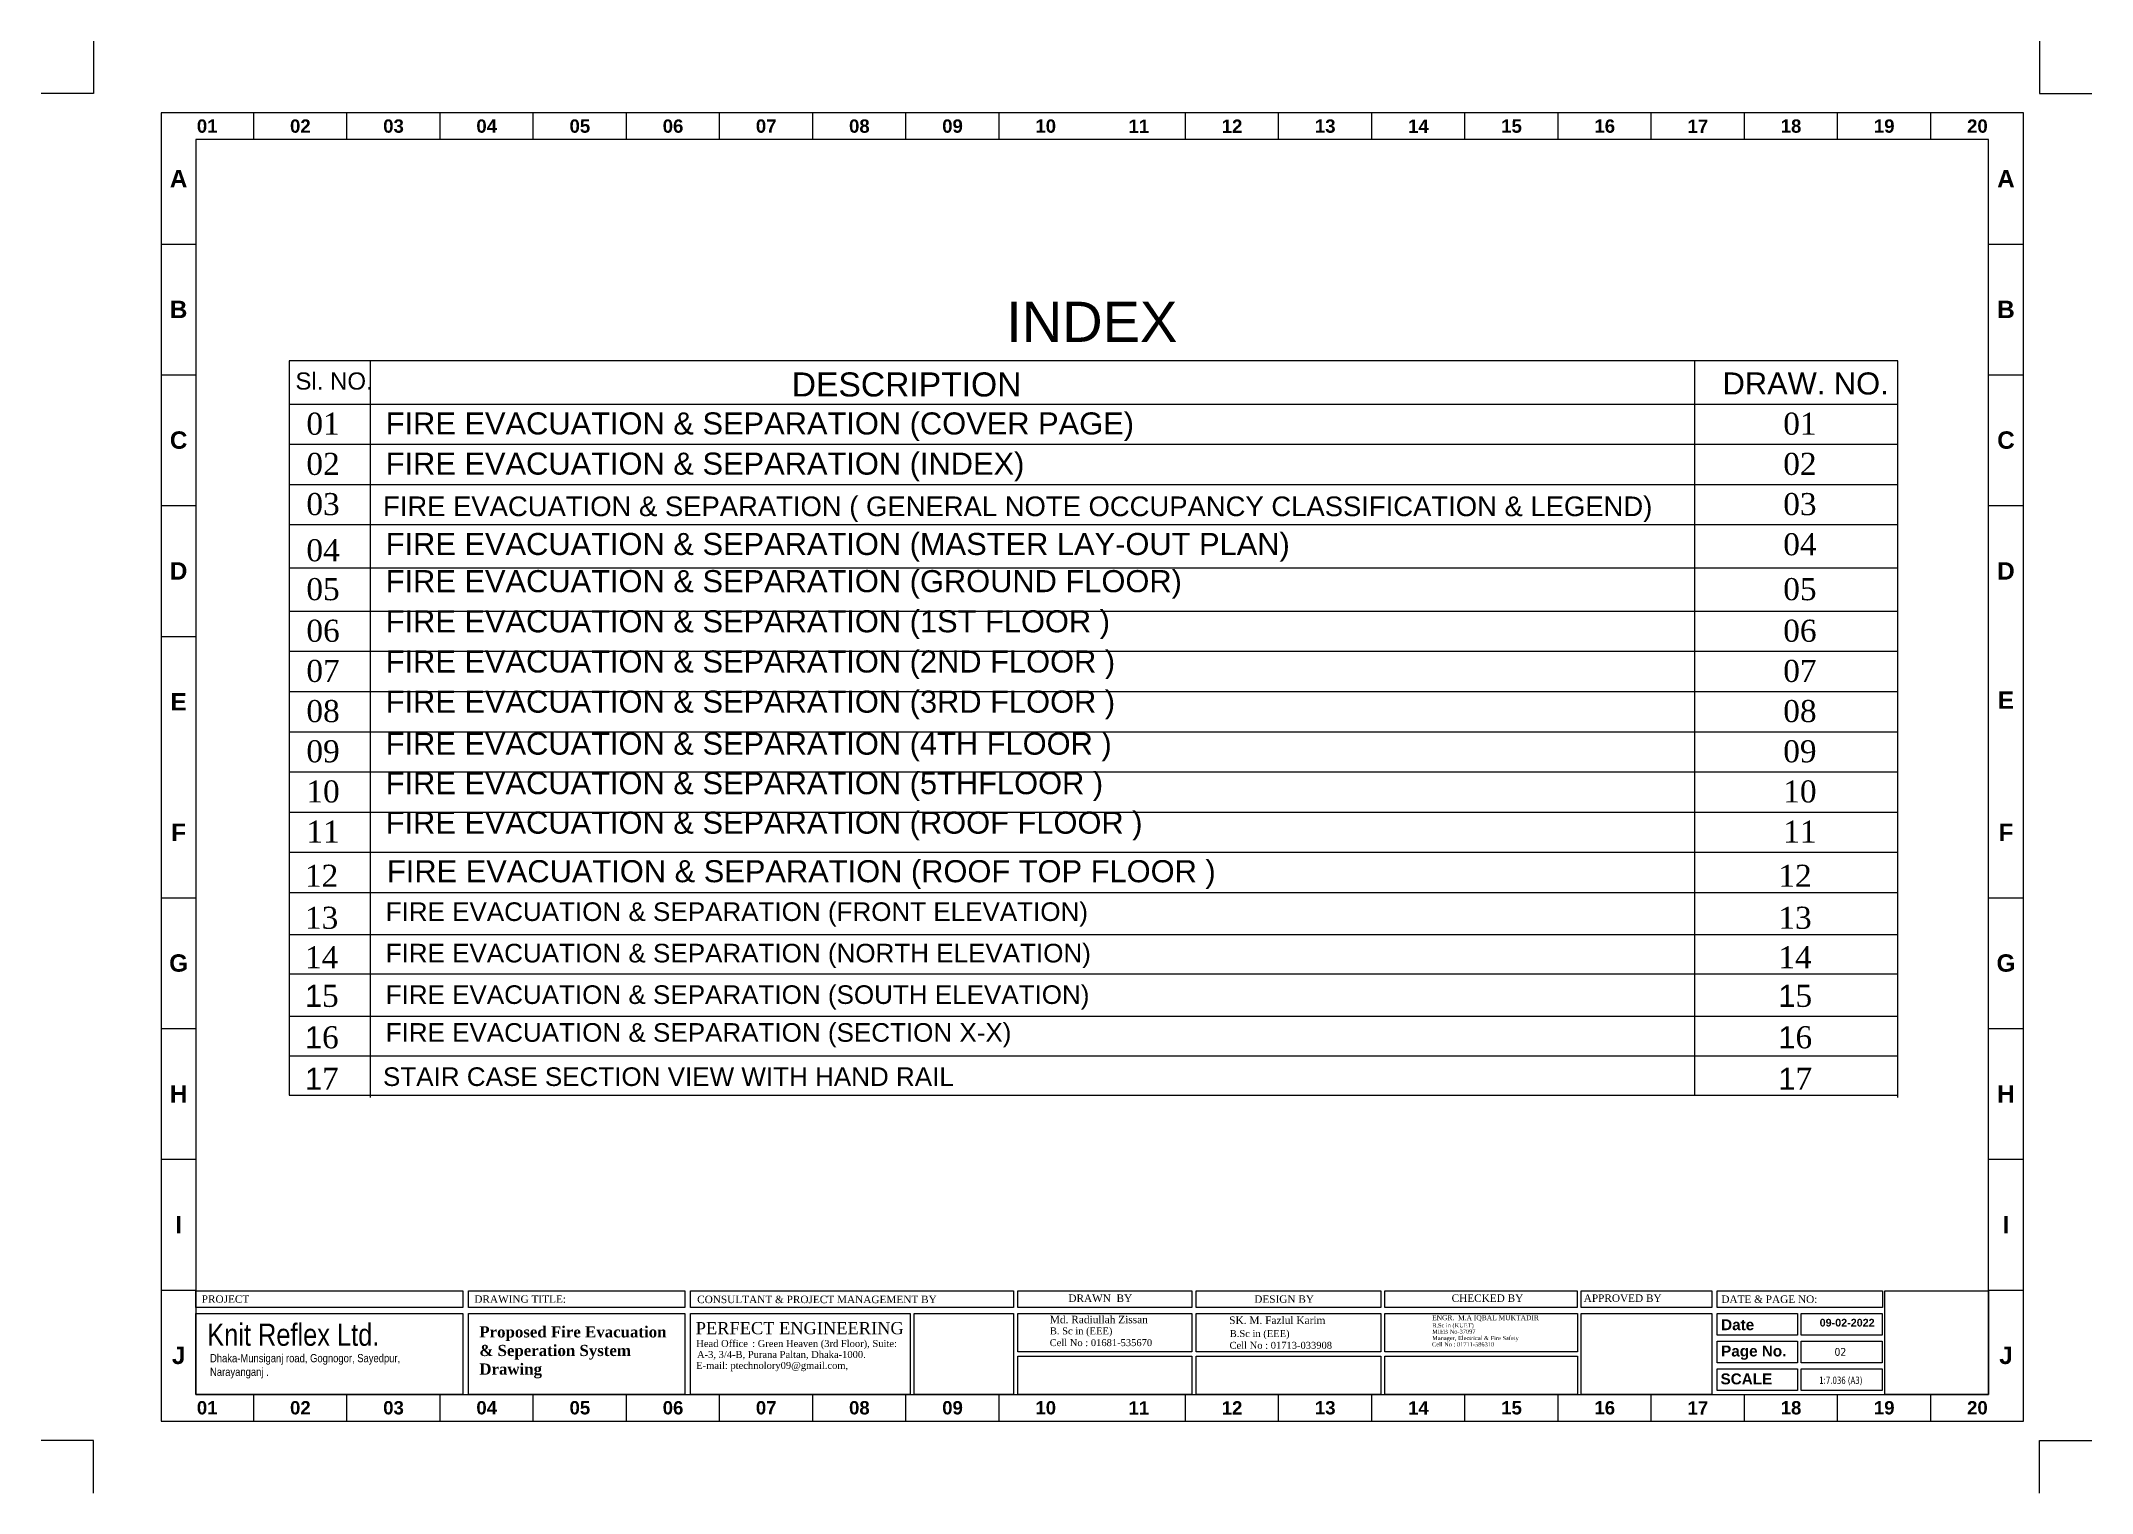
# Model space of a CAD drawing. Header units: inches. Extents: x -250485 to 735580, y -140410 to 288049.
# Drawn here: x 6408 to 9476, y 20560 to 22732 of the extents above; entities that cross this region are included whole.
import ezdxf

# ---------------------------------------------------------------- set-up
doc = ezdxf.new("R2010")
doc.units = ezdxf.units.IN
doc.header["$MEASUREMENT"] = 0
doc.layers.get('0').update_dxf_attribs({"lineweight": 0})
doc.layers.get('Defpoints').update_dxf_attribs({"lineweight": 0})
doc.layers.add('-TB', color=7, linetype='Continuous')
for name, color, linetype, lineweight in [('DIM.', 251, 'Continuous', 5), ('FF-VALVES', 170, 'Continuous', 18), ('Inline', 7, 'Continuous', 0), ('NI_TEXT', 144, 'Continuous', 15), ('Outline', 7, 'Continuous', 0), ('Scale', 7, 'Continuous', 0), ('Scale_Text', 7, 'Continuous', 0), ('sheet', 7, 'Continuous', 15), ('Text', 7, 'Continuous', 0), ('TEXT_TITLEBOX', 7, 'Continuous', 13), ('Titelblk', 7, 'Continuous', 25), ('TITLE', 7, 'Continuous', 20)]:
    doc.layers.add(name, color=color, linetype=linetype, lineweight=lineweight)
doc.styles.add('ARIAL', font='times.ttf')
doc.styles.add('arial narrow', font='tahoma.ttf')
doc.styles.add('MONOTEXT', font='txt')
doc.styles.add('SHT-TEXT-1', font='times.ttf', dxfattribs={"height": 12})
doc.styles.get("Standard").update_dxf_attribs({"font": 'arialbd.ttf', "height": 24})
doc.styles.add('TEXT', font='arial.ttf')

msp = doc.modelspace()

# ---------------------------------------------------------------- texts
at = {"layer": '-TB', "lineweight": 0, "insert": (9090.9, 20776.8), "char_height": 11.71, "width": 60.27, "attachment_point": 1, "style": 'arial narrow'}
msp.add_mtext('02', dxfattribs=at)
at = {"color": 7, "insert": (7063.4, 20770.3), "char_height": 16.69, "width": 512.592, "attachment_point": 4}
msp.add_mtext('{\\fTimes New Roman|b1|i0|c0|p18;Proposed Fire Evacuation \\P& Seperation System \\PDrawing}', dxfattribs=at)
at = {"layer": 'DIM.', "color": 5, "lineweight": 13, "insert": (6785.1, 20768.8), "char_height": 33.143, "width": 897.755, "attachment_point": 5, "style": 'TEXT'}
msp.add_mtext('{\\fArial Narrow|b0|i0|c0|p34;Knit Reflex Ltd.\\C256;\\P\\pt12.44043;\\fSwis721 BT|b1|i0|c0|p34;\\C7; }', dxfattribs=at)
at = {"layer": 'FF-VALVES', "color": 7, "style": 'arial narrow', "width": 0.8}
msp.add_text('1:7.036 (A3)', height=10.941, dxfattribs=at).set_placement((9068, 20723))
at = {"layer": 'NI_TEXT', "color": 7, "attachment_point": 1}
for s, insert, char_height, width, style in [('{\\fArial|b0|i0|c0|p34;INDEX}', (7851.6, 22341.8), 60, 714.694, 'TEXT'), ('{\\fArial|b0|i0|c0|p34;Sl. NO.}', (6788.3, 22236.1), 25.673, 1674.319, 'TEXT'), ('{\\fArial|b0|i0|c0|p34;DESCRIPTION}', (7530.8, 22236.1), 36, 1674.319, 'TEXT'), ('{\\fArial|b0|i0|c0|p34;\\W1;DRAW. NO.}', (8923.5, 22236.1), 33.008, 1674.319, 'TEXT'), ('01', (6804.7, 22175.9), 33.01, 1674.319, 'ARIAL'), ('{\\fArial|b0|i0|c0|p34;FIRE EVACUATION & SEPARATION (COVER PAGE)}', (6923.3, 22176.3), 33.008, 1674.319, 'TEXT'), ('01', (9014.2, 22175.9), 33.01, 1674.319, 'ARIAL'), ('02', (6804.7, 22115.8), 33.01, 1674.319, 'ARIAL'), ('\\pt93.25009,317.30004;FIRE EVACUATION & SEPARATION (INDEX)', (6923.3, 22116.2), 33.008, 1674.319, 'TEXT'), ('02', (9014.2, 22115.8), 33.01, 1674.319, 'ARIAL'), ('03', (6804.7, 22055.7), 33.01, 1674.319, 'ARIAL'), ('\\pt82.97953,282.35262;FIRE EVACUATION & SEPARATION ( GENERAL NOTE OCCUPANCY CLASSIFICATION & LEGEND) ', (6919.3, 22050.5), 29.3727, 1908.322, 'TEXT'), ('03', (9014.2, 22055.7), 33.01, 1674.319, 'ARIAL'), ('04', (6804.7, 21986.6), 33.01, 1674.319, 'ARIAL'), ('FIRE EVACUATION & SEPARATION (MASTER LAY-OUT PLAN)', (6923.3, 21996), 33.008, 1674.319, 'TEXT'), ('04', (9014.2, 21995.6), 33.01, 1674.319, 'ARIAL'), ('{\\fArial|b0|i0|c0|p34;FIRE EVACUATION & SEPARATION (GROUND FLOOR)}', (6923.3, 21940.4), 33.008, 1674.319, 'TEXT'), ('05', (6804.7, 21928.4), 33.01, 1674.319, 'ARIAL'), ('05', (9014.2, 21928.4), 33.01, 1674.319, 'ARIAL'), ('{\\fArial|b0|i0|c0|p34;FIRE EVACUATION & SEPARATION (1ST FLOOR )}', (6923.3, 21880.3), 33.008, 1674.319, 'TEXT'), ('06', (6804.7, 21866.2), 33.01, 1674.319, 'ARIAL'), ('06', (9014.2, 21866.2), 33.01, 1674.319, 'ARIAL'), ('{\\fArial|b0|i0|c0|p34;FIRE EVACUATION & SEPARATION (2ND FLOOR )}', (6923.3, 21820.2), 33.008, 1674.319, 'TEXT'), ('07', (6804.7, 21806.1), 33.01, 1674.319, 'ARIAL'), ('07', (9014.2, 21806.1), 33.01, 1674.319, 'ARIAL'), ('{\\fArial|b0|i0|c0|p34;FIRE EVACUATION & SEPARATION (3RD FLOOR )}', (6923.3, 21760.1), 33.008, 1674.319, 'TEXT'), ('08', (6804.7, 21746), 33.01, 1674.319, 'ARIAL'), ('08', (9014.2, 21746), 33.01, 1674.319, 'ARIAL'), ('{\\fArial|b0|i0|c0|p34;FIRE EVACUATION & SEPARATION (4TH FLOOR )}', (6923.3, 21697.3), 33.008, 1674.319, 'TEXT'), ('09', (6804.7, 21685.9), 33.01, 1674.319, 'ARIAL'), ('09', (9014.2, 21685.9), 33.01, 1674.319, 'ARIAL'), ('{\\fArial|b0|i0|c0|p34;FIRE EVACUATION & SEPARATION (5THFLOOR )}', (6923.3, 21638.2), 33.008, 1674.319, 'TEXT'), ('10', (6804.7, 21625.8), 33.01, 1674.319, 'ARIAL'), ('10', (9014.2, 21625.8), 33.01, 1674.319, 'ARIAL'), ('FIRE EVACUATION & SEPARATION (ROOF FLOOR )', (6923.3, 21579.1), 33.008, 1674.319, 'TEXT'), ('11', (6804.7, 21565.7), 33.01, 1674.319, 'ARIAL'), ('11', (9014.2, 21565.7), 33.01, 1674.319, 'ARIAL'), ('12', (6802.5, 21499.7), 33.01, 1674.319, 'ARIAL'), ('FIRE EVACUATION & SEPARATION (ROOF TOP FLOOR )', (6925.2, 21506.5), 33.008, 1674.319, 'TEXT'), ('12', (9006.9, 21499.7), 33.01, 1674.319, 'ARIAL'), ('13', (6802.5, 21436.9), 33.01, 1674.319, 'ARIAL'), ('FIRE EVACUATION & SEPARATION ({\\A1;FRONT ELEVATION)}', (6923.3, 21443.4), 27.857, 1674.319, 'TEXT'), ('13', (9006.9, 21436.9), 33.01, 1674.319, 'ARIAL'), ('14', (6802.5, 21377.8), 33.01, 1674.319, 'ARIAL'), ('FIRE EVACUATION & SEPARATION ({\\A1;NORTH ELEVATION})', (6923.3, 21381.4), 27.857, 1674.319, 'TEXT'), ('14', (9006.9, 21377.8), 33.01, 1674.319, 'ARIAL'), ('{\\fArial|b0|i0|c186|p34;1}5', (6802.5, 21320.1), 33.008, 1674.319, 'ARIAL'), ('FIRE EVACUATION & SEPARATION ({\\A1;SOUTH ELEVATION})', (6923.3, 21319.3), 27.857, 1674.319, 'TEXT'), ('{\\fArial|b0|i0|c186|p34;1}5', (9006.9, 21320.1), 33.008, 1674.319, 'ARIAL'), ('{\\fArial|b0|i0|c186|p34;1}6', (6802.5, 21258.1), 33.008, 1674.319, 'ARIAL'), ('FIRE EVACUATION & SEPARATION ({\\A1;SECTION X-X})', (6923.3, 21262.7), 27.857, 1674.319, 'TEXT'), ('{\\fArial|b0|i0|c186|p34;1}6', (9006.9, 21258.1), 33.008, 1674.319, 'ARIAL'), ('{\\fArial|b0|i0|c186|p34;1}7', (6802.5, 21196.1), 33.008, 1674.319, 'ARIAL'), ('{\\fArial|b0|i0|c0|p34;STAIR CASE \\A1;SECTION VIEW WITH HAND RAIL}', (6919.3, 21196.6), 27.857, 1674.319, 'TEXT'), ('{\\fArial|b0|i0|c186|p34;1}7', (9006.9, 21196.1), 33.008, 1674.319, 'ARIAL')]:
    msp.add_mtext(s, dxfattribs=dict(at, insert=insert, char_height=char_height, width=width, style=style))
at = {"layer": 'Text', "color": 56, "insert": (6660.5, 20749.5), "char_height": 12.31, "width": 471.896, "attachment_point": 4, "style": 'MONOTEXT'}
msp.add_mtext('{\\fArial Narrow|b0|i0|c0|p34;\\C7;Dhaka-Munsiganj road, Gognogor, Sayedpur, \\PNarayanganj .}', dxfattribs=at)
at = {"layer": 'TEXT_TITLEBOX', "lineweight": 25, "style": 'SHT-TEXT-1'}
for s, height, p in [('PROJECT', 11.15, (6648.1, 20844.4)), ('DRAWING TITLE:', 11.154, (7055.9, 20844.4)), ('CONSULTANT & PROJECT MANAGEMENT BY', 11.154, (7389.3, 20843.9)), ('DRAWN  BY', 11.15, (7944.7, 20845.7)), ('DESIGN BY', 11.15, (8222.8, 20844.4)), ('CHECKED BY', 11.15, (8518.1, 20845.8)), ('APPROVED BY', 11.154, (8715.7, 20845.8)), ('DATE & PAGE NO:', 11.154, (8921.6, 20844.2)), ('Md. Radiullah Zissan', 11.246, (7916.9, 20813.8)), ('B. Sc in (EEE)', 10.413, (7917, 20797.2)), ('SK. M. Fazlul Karim', 11.246, (8185.3, 20812.7)), ('B.Sc in (EEE)', 10.413, (8186.1, 20793.2)), ('ENGR.  M.A IQBAL MUKTADIR', 7.331, (8488.8, 20818.4)), ('B.Sc in (KUET)', 6.247, (8488.9, 20807.5)), ('MIEB No-37097', 6.247, (8488.9, 20798.2)), ('Cell No : 01681-535670', 10.413, (7916.7, 20779.6)), ('Cell No : 01713-033908', 10.413, (8185.8, 20775.6)), ('Manager, Electrical & Fire Safety', 6.247, (8488.9, 20788.6)), ('Cell No : 01711-586310', 6.247, (8488.7, 20779.1))]:
    msp.add_text(s, height=height, dxfattribs=at).set_placement(p)
at = {"layer": 'TEXT_TITLEBOX', "color": 1, "lineweight": 25, "style": 'SHT-TEXT-1'}
msp.add_text('PERFECT ENGINEERING', height=18.222, dxfattribs=at).set_placement((7387.2, 20797.4))
at = {"layer": 'TEXT_TITLEBOX', "lineweight": 25}
for s, height, p in [('Date', 16.33, (8921.3, 20803.4)), ('09-02-2022', 11.51, (9068.7, 20808.9)), ('Page No.', 16.33, (8921.3, 20764.1))]:
    msp.add_text(s, height=height, dxfattribs=at).set_placement(p)
at = {"layer": 'TEXT_TITLEBOX', "color": 7, "lineweight": 25, "style": 'SHT-TEXT-1'}
for s, p in [('Head Office', (7388, 20778.3)), (': Green Heaven (3rd Floor), Suite:', (7471.6, 20778.3)), ('E-mail: ptechnolory09@gmail.com,', (7388, 20745.5)), ('A-3, 3/4-B, Purana Paltan, Dhaka-1000.', (7389.1, 20761.9))]:
    msp.add_text(s, height=10.413, dxfattribs=at).set_placement(p)
at = {"layer": 'TEXT_TITLEBOX', "color": 1, "lineweight": 25}
msp.add_text('SCALE', height=16.33, dxfattribs=at).set_placement((8920.4, 20722.4))

# ---------------------------------------------------------------- blocks, each defined once
blk = doc.blocks.new('PAGE')
at = {"layer": 'Inline', "color": 252, "lineweight": 15}
blk.add_lwpolyline([(178051640.6, 22656441.1), (178051640.6, 22657235.8), (178050505.4, 22657235.8), (178050505.4, 22656441.1)], close=True, dxfattribs=at)
at = {"layer": 'Outline', "color": 252, "lineweight": 15}
for p, q in [((178051662.6, 22657252.7), (178050483.4, 22657252.7)), ((178051662.6, 22656424.2), (178051662.6, 22657252.7)), ((178050483.4, 22656424.2), (178051662.6, 22656424.2))]:
    blk.add_line(p, q, dxfattribs=at)
blk.add_lwpolyline([(178050483.4, 22657252.7), (178050483.4, 22656424.2)], dxfattribs=at)
at = {"layer": 'Scale', "color": 252, "lineweight": 9}
for p, q in [((178050542, 22657235.8), (178050542, 22657252.7)), ((178050601, 22657235.8), (178050601, 22657252.7)), ((178050660, 22657235.8), (178050660, 22657252.7)), ((178050719, 22657235.8), (178050719, 22657252.7)), ((178050778, 22657235.8), (178050778, 22657252.7)), ((178050837, 22657235.8), (178050837, 22657252.7)), ((178050896, 22657235.8), (178050896, 22657252.7)), ((178050955, 22657235.8), (178050955, 22657252.7)), ((178051014, 22657235.8), (178051014, 22657252.7)), ((178051132, 22657235.8), (178051132, 22657252.7)), ((178051191, 22657235.8), (178051191, 22657252.7)), ((178051250, 22657235.8), (178051250, 22657252.7)), ((178051309, 22657235.8), (178051309, 22657252.7)), ((178051368, 22657235.8), (178051368, 22657252.7)), ((178051427, 22657235.8), (178051427, 22657252.7)), ((178051486, 22657235.8), (178051486, 22657252.7)), ((178051545, 22657235.8), (178051545, 22657252.7)), ((178051604, 22657235.8), (178051604, 22657252.7)), ((178050483.4, 22657169.6), (178050505.4, 22657169.6)), ((178051640.6, 22657169.6), (178051662.6, 22657169.6)), ((178050483.4, 22657086.8), (178050505.4, 22657086.8)), ((178051640.6, 22657086.8), (178051662.6, 22657086.8)), ((178050483.4, 22657004), (178050505.4, 22657004)), ((178051640.6, 22657004), (178051662.6, 22657004)), ((178050483.4, 22656921.2), (178050505.4, 22656921.2)), ((178050483.4, 22656755.7), (178050505.4, 22656755.7)), ((178051640.6, 22656755.7), (178051662.6, 22656755.7)), ((178050483.4, 22656672.9), (178050505.4, 22656672.9)), ((178051640.6, 22656672.9), (178051662.6, 22656672.9)), ((178050483.4, 22656590.1), (178050505.4, 22656590.1)), ((178051640.6, 22656590.1), (178051662.6, 22656590.1)), ((178050483.4, 22656507.3), (178050505.4, 22656507.3)), ((178051640.6, 22656507.3), (178051662.6, 22656507.3)), ((178051640.6, 22656507.3), (178051662.6, 22656507.3)), ((178051640.6, 22656507.3), (178051662.6, 22656507.3)), ((178050542, 22656424.2), (178050542, 22656441.1)), ((178050601, 22656424.2), (178050601, 22656441.1)), ((178050660, 22656424.2), (178050660, 22656441.1)), ((178050719, 22656424.2), (178050719, 22656441.1)), ((178050778, 22656424.2), (178050778, 22656441.1)), ((178050837, 22656424.2), (178050837, 22656441.1)), ((178050896, 22656424.2), (178050896, 22656441.1)), ((178050955, 22656424.2), (178050955, 22656441.1)), ((178051014, 22656424.2), (178051014, 22656441.1)), ((178051132, 22656424.2), (178051132, 22656441.1)), ((178051191, 22656424.2), (178051191, 22656441.1)), ((178051250, 22656424.2), (178051250, 22656441.1)), ((178051309, 22656424.2), (178051309, 22656441.1)), ((178051368, 22656424.2), (178051368, 22656441.1)), ((178051427, 22656424.2), (178051427, 22656441.1)), ((178051486, 22656424.2), (178051486, 22656441.1)), ((178051545, 22656424.2), (178051545, 22656441.1)), ((178051604, 22656424.2), (178051604, 22656441.1))]:
    blk.add_line(p, q, dxfattribs=at)
at = {"layer": 'Scale_Text', "color": 252, "lineweight": 13, "attachment_point": 5}
for s, insert, char_height, width in [('01', (178050512.5, 22657244.2), 8.43, 2.51), ('02', (178050571.5, 22657244.2), 8.43, 2.51), ('03', (178050630.5, 22657244.2), 8.43, 2.51), ('04', (178050689.5, 22657244.2), 8.43, 2.51), ('05', (178050748.5, 22657244.2), 8.43, 2.51), ('06', (178050807.5, 22657244.2), 8.43, 2.51), ('07', (178050866.5, 22657244.2), 8.43, 2.51), ('08', (178050925.5, 22657244.2), 8.43, 2.51), ('09', (178050984.5, 22657244.2), 8.43, 2.51), ('10', (178051043.5, 22657244.2), 8.43, 2.51), ('11', (178051102.5, 22657244.2), 8.43, 2.51), ('12', (178051161.5, 22657244.2), 8.43, 2.51), ('13', (178051220.5, 22657244.2), 8.43, 2.51), ('14', (178051279.5, 22657244.2), 8.43, 2.51), ('15', (178051338.5, 22657244.2), 8.43, 2.51), ('16', (178051397.5, 22657244.2), 8.43, 2.51), ('17', (178051456.5, 22657244.2), 8.43, 2.51), ('18', (178051515.5, 22657244.2), 8.43, 2.51), ('19', (178051574.5, 22657244.2), 8.43, 2.51), ('20', (178051633.5, 22657244.2), 8.43, 2.51), ('A', (178050494.4, 22657211), 11, 8.36), ('A', (178051651.6, 22657211), 11, 8.36), ('B', (178050494.4, 22657128.2), 11, 8.36), ('B', (178051651.6, 22657128.2), 11, 8.36), ('C', (178050494.4, 22657045.4), 11, 8.36), ('C', (178051651.6, 22657045.4), 11, 8.36), ('D', (178050494.4, 22656962.6), 11, 8.36), ('D', (178051651.6, 22656962.6), 11, 8.36), ('E', (178050494.4, 22656879.8), 11, 8.36), ('E', (178051651.6, 22656880.8), 11, 8.36), ('F', (178050494.4, 22656797.1), 11, 8.36), ('F', (178051651.6, 22656797.1), 11, 8.36), ('G', (178050494.4, 22656714.3), 11, 8.36), ('G', (178051651.6, 22656714.3), 11, 8.36), ('H', (178050494.4, 22656631.5), 11, 8.36), ('H', (178051651.6, 22656631.5), 11, 8.36), ('I', (178050494.4, 22656548.7), 11, 8.36), ('I', (178051651.6, 22656548.7), 11, 8.36), ('J', (178050494.4, 22656465.9), 11, 8.36), ('J', (178051651.6, 22656465.9), 11, 8.36), ('01', (178050512.5, 22656432.7), 8.43, 2.51), ('02', (178050571.5, 22656432.7), 8.43, 2.51), ('03', (178050630.5, 22656432.7), 8.43, 2.51), ('04', (178050689.5, 22656432.7), 8.43, 2.51), ('05', (178050748.5, 22656432.7), 8.43, 2.51), ('06', (178050807.5, 22656432.7), 8.43, 2.51), ('07', (178050866.5, 22656432.7), 8.43, 2.51), ('08', (178050925.5, 22656432.7), 8.43, 2.51), ('09', (178050984.5, 22656432.7), 8.43, 2.51), ('10', (178051043.5, 22656432.7), 8.43, 2.51), ('11', (178051102.5, 22656432.7), 8.43, 2.51), ('12', (178051161.5, 22656432.7), 8.43, 2.51), ('13', (178051220.5, 22656432.7), 8.43, 2.51), ('14', (178051279.5, 22656432.7), 8.43, 2.51), ('15', (178051338.5, 22656432.7), 8.43, 2.51), ('16', (178051397.5, 22656432.7), 8.43, 2.51), ('17', (178051456.5, 22656432.7), 8.43, 2.51), ('18', (178051515.5, 22656432.7), 8.43, 2.51), ('19', (178051574.5, 22656432.7), 8.43, 2.51), ('20', (178051633.5, 22656432.7), 8.43, 2.51)]:
    blk.add_mtext(s, dxfattribs=dict(at, insert=insert, char_height=char_height, width=width))
blk = doc.blocks.new('Title')
at = {"layer": 'Defpoints', "color": 1, "ltscale": 10}
for points in [[(-102338.3, -85271), (-102338.3, -85371), (-102438.3, -85371)], [(-98623, -85271), (-98623, -85371), (-98523, -85371)], [(-102338.3, -88042.4), (-102338.3, -87942.4), (-102438.3, -87942.4)], [(-98623, -88042.4), (-98623, -87942.4), (-98523, -87942.4)]]:
    blk.add_lwpolyline(points, dxfattribs=at)
at = {"layer": 'Titelblk', "color": 3, "linetype": 'Continuous', "lineweight": 0, "xscale": 3.014611567961765, "yscale": 3.014611567959946, "zscale": 3.014611567966516}
blk.add_blockref('PAGE', (-536855255.8, -68388224), dxfattribs=at)

# ---------------------------------------------------------------- linework, layer by layer
at = {"layer": 'sheet'}
for p, q in [((6900.2, 22253.4), (6900.2, 21523.9)), ((8881.5, 22253.4), (8881.5, 21154.9)), ((6778.9, 22188.8), (9185.4, 22188.8)), ((6778.9, 22128.7), (9185.4, 22128.7)), ((6778.9, 22068.6), (9185.4, 22068.6)), ((6778.9, 22008.5), (9185.4, 22008.5)), ((6778.9, 21943.7), (9185.4, 21943.7)), ((6778.9, 21879.1), (9185.4, 21879.1)), ((6778.9, 21819), (9185.4, 21819)), ((6778.9, 21758.9), (9185.4, 21758.9)), ((6900.2, 21764.4), (6900.2, 21151.3)), ((6778.9, 21698.7), (9185.4, 21698.7)), ((6778.9, 21638.6), (9185.4, 21638.6)), ((6778.9, 21578.5), (9185.4, 21578.5)), ((6778.9, 21518.4), (9185.4, 21518.4)), ((6778.9, 21458.3), (9185.4, 21458.3)), ((6778.9, 21395.5), (9185.4, 21395.5)), ((6778.9, 21336.4), (9185.4, 21336.4)), ((6778.9, 21273.2), (9185.4, 21273.2)), ((6778.9, 21214), (9185.4, 21214)), ((6778.9, 21154.9), (9185.4, 21154.9))]:
    msp.add_line(p, q, dxfattribs=at)
for points in [[(9185.4, 22253.4), (6778.9, 22253.4), (6778.9, 21154.9)], [(9185.4, 21151.3), (9185.4, 22253.4)]]:
    msp.add_lwpolyline(points, dxfattribs=at)
at = {"layer": 'TEXT_TITLEBOX'}
for p, q in [((6639.4, 20837.4), (6639.4, 20862.4)), ((6639.4, 20862.4), (7038.7, 20862.4)), ((7038.7, 20837.4), (6639.4, 20837.4)), ((7038.7, 20862.4), (7038.7, 20837.4)), ((7047.4, 20837.4), (7047.4, 20862.4)), ((7047.4, 20862.4), (7370.8, 20862.4)), ((7370.8, 20837.4), (7047.4, 20837.4)), ((7370.8, 20862.4), (7370.8, 20837.4)), ((7379.6, 20837.4), (7379.6, 20862.4)), ((7379.6, 20862.4), (7862.7, 20862.4)), ((7862.7, 20837.4), (7379.6, 20837.4)), ((7862.7, 20862.4), (7862.7, 20837.4)), ((7869.3, 20837.4), (7869.3, 20862.4)), ((7869.3, 20862.4), (8129.3, 20862.4)), ((8129.3, 20837.4), (7869.3, 20837.4)), ((8129.3, 20862.4), (8129.3, 20837.4)), ((8136, 20837.4), (8136, 20862.4)), ((8136, 20862.4), (8412.1, 20862.4)), ((8412.1, 20837.4), (8136, 20837.4)), ((8412.1, 20862.4), (8412.1, 20837.4)), ((8418.2, 20837.4), (8418.2, 20862.4)), ((8418.2, 20862.4), (8706.1, 20862.4)), ((8706.1, 20837.4), (8418.2, 20837.4)), ((8706.1, 20862.4), (8706.1, 20837.4)), ((8712.1, 20837.4), (8712.1, 20862.4)), ((8712.1, 20862.4), (8907.2, 20862.4)), ((8907.2, 20837.4), (8712.1, 20837.4)), ((8907.2, 20862.4), (8907.2, 20837.4)), ((8915.5, 20837.4), (8915.5, 20862.4)), ((8915.5, 20862.4), (9162.6, 20862.4)), ((9162.6, 20837.4), (8915.5, 20837.4)), ((9162.6, 20862.4), (9162.6, 20837.4)), ((9166.3, 20707.1), (9166.3, 20862.4)), ((9166.3, 20862.4), (9321.5, 20862.4)), ((9321.5, 20862.4), (9321.5, 20707.1)), ((6639.4, 20707.1), (6639.4, 20828.6)), ((6639.4, 20828.6), (7038.7, 20828.6)), ((7038.7, 20828.6), (7038.7, 20707.1)), ((7047.4, 20707.1), (7047.4, 20828.6)), ((7047.4, 20828.6), (7370.8, 20828.6)), ((7370.8, 20828.6), (7370.8, 20707.1)), ((7379.6, 20707.1), (7379.6, 20828.6)), ((7379.6, 20828.6), (7708.2, 20828.6)), ((7708.2, 20828.6), (7708.2, 20707.1)), ((7714.1, 20707.1), (7714.1, 20828.6)), ((7714.1, 20828.6), (7862.7, 20828.6)), ((7862.7, 20828.6), (7862.7, 20707.1)), ((7869.2, 20770.9), (7869.2, 20828.6)), ((7869.2, 20828.6), (8129.5, 20828.6)), ((8129.5, 20828.6), (8129.5, 20770.9)), ((8136.1, 20771), (8136.1, 20828.6)), ((8136.1, 20828.6), (8412, 20828.6)), ((8412, 20828.6), (8412, 20771)), ((8418.3, 20771), (8418.3, 20828.6)), ((8418.3, 20828.6), (8706.2, 20828.6)), ((8706.2, 20828.6), (8706.2, 20771)), ((8712.1, 20707.1), (8712.1, 20828.6)), ((8712.1, 20828.6), (8907.2, 20828.6)), ((8907.2, 20828.6), (8907.2, 20707.1)), ((8915.5, 20796), (8915.5, 20828.6)), ((8915.5, 20828.6), (9035.7, 20828.6)), ((9035.7, 20828.6), (9035.7, 20796)), ((9040.8, 20796), (9040.8, 20828.6)), ((9040.8, 20828.6), (9162, 20828.6)), ((9162, 20828.6), (9162, 20796)), ((9035.7, 20796), (8915.5, 20796)), ((8915.5, 20754.5), (8915.5, 20787.2)), ((8915.5, 20787.2), (9035.7, 20787.2)), ((9035.7, 20787.2), (9035.7, 20754.5)), ((9162, 20796), (9040.8, 20796)), ((9040.8, 20754.5), (9040.8, 20787.2)), ((9040.8, 20787.2), (9162, 20787.2)), ((9162, 20787.2), (9162, 20754.5)), ((8129.5, 20770.9), (7869.2, 20770.9)), ((7869.2, 20707.1), (7869.2, 20764.8)), ((7869.2, 20764.8), (8129.5, 20764.8)), ((8129.5, 20764.8), (8129.5, 20707.1)), ((8412, 20771), (8136.1, 20771)), ((8136.1, 20707.1), (8136.1, 20764.8)), ((8136.1, 20764.8), (8412, 20764.8)), ((8412, 20764.8), (8412, 20707.1)), ((8706.2, 20771), (8418.3, 20771)), ((8418.3, 20707.1), (8418.3, 20764.8)), ((8418.3, 20764.8), (8706.2, 20764.8)), ((8706.2, 20764.8), (8706.2, 20707.1)), ((9035.7, 20754.5), (8915.5, 20754.5)), ((8915.5, 20713.1), (8915.5, 20745.8)), ((8915.5, 20745.8), (9035.7, 20745.8)), ((9035.7, 20745.8), (9035.7, 20713.1)), ((9162, 20754.5), (9040.8, 20754.5)), ((9040.8, 20713.1), (9040.8, 20745.8)), ((9040.8, 20745.8), (9162, 20745.8)), ((9162, 20745.8), (9162, 20713.1)), ((9035.7, 20713.1), (8915.5, 20713.1)), ((9162, 20713.1), (9040.8, 20713.1)), ((7038.7, 20707.1), (6639.4, 20707.1)), ((7370.8, 20707.1), (7047.4, 20707.1)), ((7708.2, 20707.1), (7379.6, 20707.1)), ((7862.7, 20707.1), (7714.1, 20707.1)), ((8129.5, 20707.1), (7869.2, 20707.1)), ((8412, 20707.1), (8136.1, 20707.1)), ((8706.2, 20707.1), (8418.3, 20707.1)), ((8907.2, 20707.1), (8712.1, 20707.1)), ((9321.5, 20707.1), (9166.3, 20707.1))]:
    msp.add_line(p, q, dxfattribs=at)

# ---------------------------------------------------------------- block references
at = {"layer": 'TITLE', "xscale": 0.7836931737256236, "yscale": 0.7836931737256236, "zscale": 0.7836931672405487}
msp.add_blockref('Title', (86687.9, 89558.1), dxfattribs=at)

msp.set_redraw_order([(e.dxf.handle, doc.entitydb.next_handle()) for e in msp.query("TEXT MTEXT ATTDEF DIMENSION ARC_DIMENSION")])  # texts and dimensions are drawn at this point

doc.saveas('drawing.dxf')
